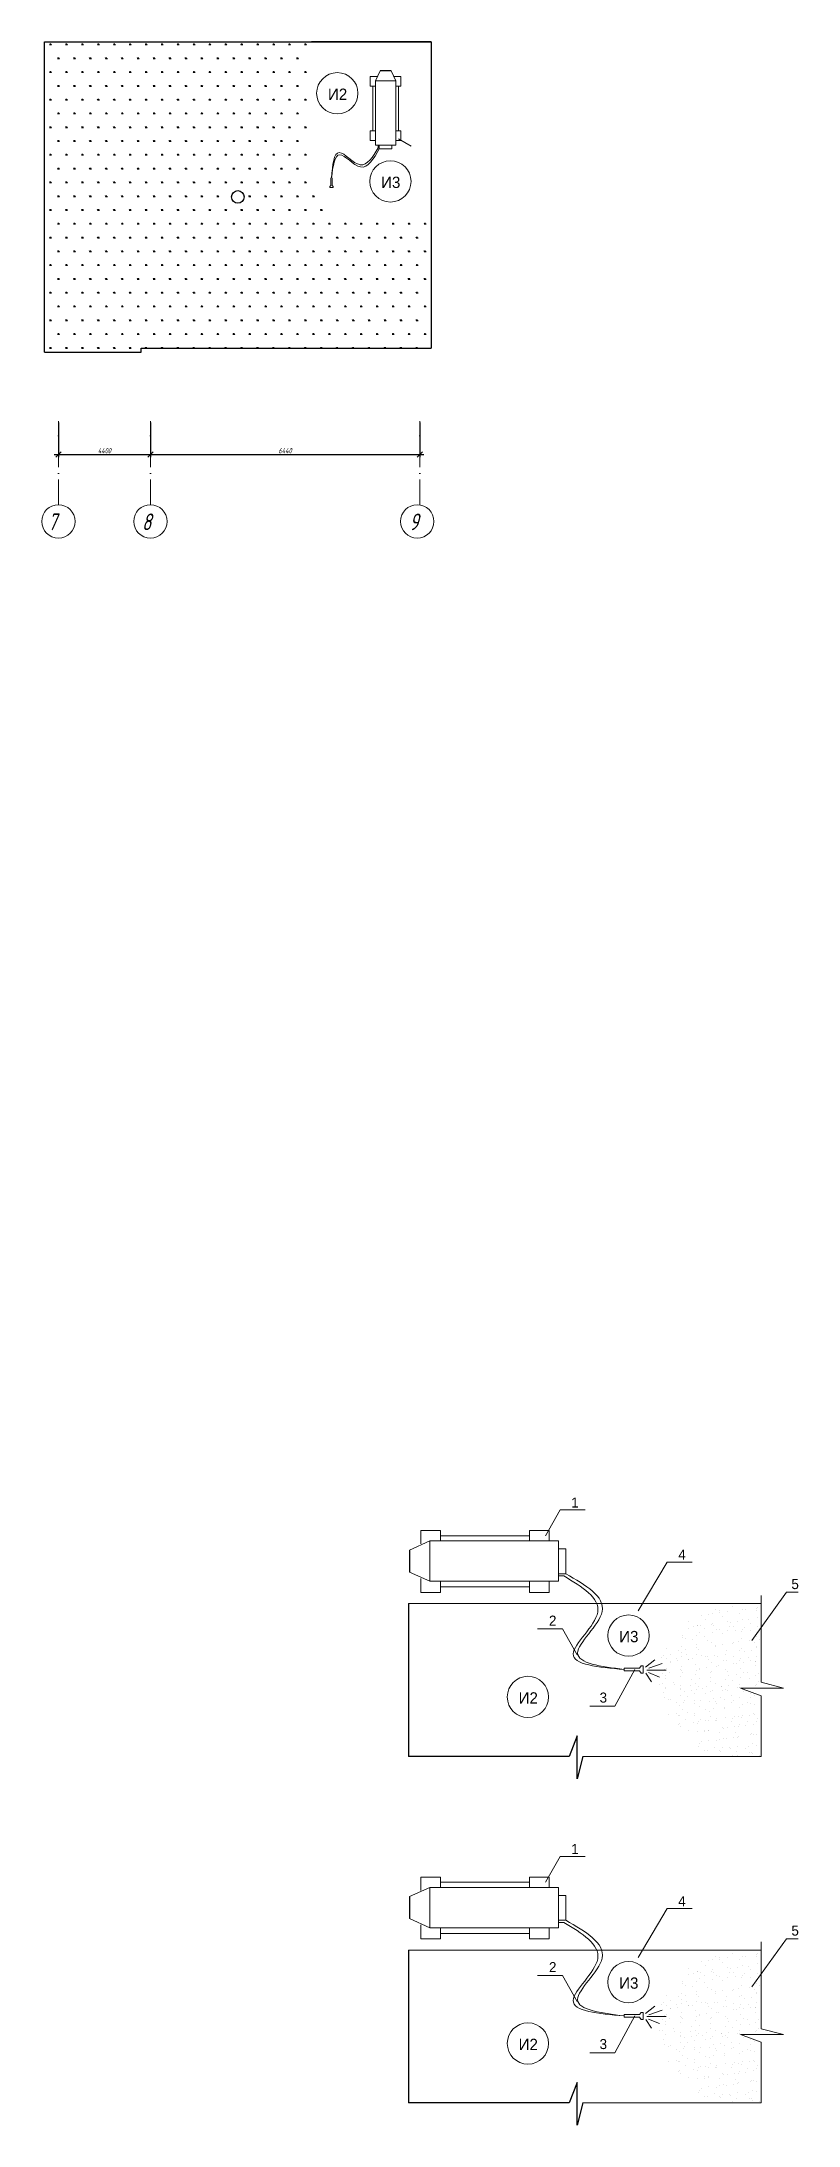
# Model space of a CAD drawing. Header units: millimetres. Extents: x 5763 to 12018931, y 39842 to 3600577.
# Drawn here: x 180976 to 217164, y 263380 to 363094 of the extents above; entities that cross this region are included whole.
import ezdxf

# ---------------------------------------------------------------- set-up
doc = ezdxf.new("R2010")
doc.units = ezdxf.units.MM
doc.linetypes.add('ACAD_ISO10W100', pattern=[18, 12, -3, 0, -3])
doc.layers.add('@0.15', color=4, linetype='Continuous', lineweight=15)
for name, color, linetype in [('@Osi', 7, 'Continuous'), ('_Ramka_txt', 7, 'Continuous'), ('Архитектура', 7, 'Continuous'), ('Размеры', 7, 'Continuous')]:
    doc.layers.add(name, color=color, linetype=linetype)
doc.styles.add('PSTUDIO', font='pstudio.shx')
doc.styles.add('VSSP_ROMANS07', font='romans.shx', dxfattribs={"width": 0.7, "oblique": 15, "height": 250})
doc.dimstyles.new('VSSP-100', dxfattribs={"dimscale": 100, "dimtxt": 2.5, "dimasz": 2.5, "dimexe": 1.25, "dimexo": 0.625, "dimtad": 1, "dimdec": 0, "dimrnd": 0.001, "dimzin": 1, "dimtxsty": 'VSSP_ROMANS07', "dimblk": 'OBLIQUE', "dimcen": 2.5, "dimdle": 2, "dimaunit": 1, "dimadec": 3, "dimazin": 2, "dimtfac": 1, "dimtdec": 0, "dimtix": 1, "dimtmove": 2, "dimatfit": 3, "dimldrblk": 'OBLIQUE', "dimfxl": 1.25, "dimtolj": 1, "dimtzin": 0, "dimarcsym": 0})

msp = doc.modelspace()

# ---------------------------------------------------------------- texts
at = {"color": 0, "lineweight": 0, "char_height": 540, "width": 31724.8938561, "attachment_point": 1, "style": 'PSTUDIO'}
for s, insert in [('И2', (194669.03607, 360848.74406)), ('И3', (197209.56008, 356633.31885)), ('И3', (208597.5124, 287039.43634)), ('И2', (203787.31789, 284104.06172)), ('И3', (208597.5124, 270457.10355)), ('И2', (203787.31789, 267521.72893))]:
    msp.add_mtext(s, dxfattribs=dict(at, insert=insert))
at = {"layer": '_Ramka_txt', "color": 0, "lineweight": 15, "style": 'PSTUDIO'}
for s, p in [('1', (206299.51616, 292945.00987)), ('4', (211421.22161, 290448.55719)), ('5', (216833.60866, 289041.46141)), ('2', (205238.87096, 287293.44728)), ('3', (207659.76528, 283610.71616)), ('1', (206299.51616, 276362.67708)), ('4', (211421.22161, 273866.2244)), ('5', (216833.60866, 272459.12862)), ('2', (205238.87096, 270711.11449)), ('3', (207659.76528, 267028.38337))]:
    msp.add_text(s, height=480, dxfattribs=at).set_placement(p)
at = {"layer": 'Архитектура', "color": 7, "lineweight": 20, "style": 'VSSP_ROMANS07', "oblique": 15, "width": 0.7}
for s, p in [('7', (181278.89232, 339715.39255)), ('8', (185770.08539, 339715.39255)), ('9', (198558.91909, 339715.39255))]:
    msp.add_text(s, height=800, dxfattribs=at).set_placement(p)

# ---------------------------------------------------------------- blocks, each defined once
blk = doc.blocks.new('_OBLIQUE')
at = {"color": 0, "linetype": 'ByBlock'}
blk.add_line((-0.5, -0.5), (0.5, 0.5), dxfattribs=at)
blk = doc.blocks.new('*D147')
at = {"layer": 'Defpoints', "color": 0, "transparency": 16777216}
for p in [(181776, 344935), (186176, 344935), (186176, 343335)]:
    blk.add_point(p, dxfattribs=at)
at = {"layer": 'Архитектура', "color": 0, "lineweight": -2, "transparency": 16777216}
for p, q in [((181776, 344873), (181776, 343210)), ((186176, 344873), (186176, 343210)), ((181576, 343335), (186376, 343335))]:
    blk.add_line(p, q, dxfattribs=at)
at = {"layer": 'Архитектура', "color": 0, "lineweight": -2, "transparency": 16777216, "xscale": 250, "yscale": 250, "zscale": 250, "rotation": 180}
blk.add_blockref('_OBLIQUE', (181776, 343335), dxfattribs=at)
at = {"layer": 'Архитектура', "color": 0, "lineweight": -2, "transparency": 16777216, "xscale": 250, "yscale": 250, "zscale": 250}
blk.add_blockref('_OBLIQUE', (186176, 343335), dxfattribs=at)
at = {"layer": 'Архитектура', "color": 0, "lineweight": 20, "transparency": 16777216, "insert": (183976, 343523), "char_height": 250, "attachment_point": 5, "style": 'VSSP_ROMANS07'}
blk.add_mtext('\\A1;4400', dxfattribs=at)
blk = doc.blocks.new('*D148')
at = {"layer": 'Defpoints', "color": 0, "transparency": 16777216}
for p in [(186176, 344935), (199058, 344935), (199058, 343335)]:
    blk.add_point(p, dxfattribs=at)
at = {"layer": 'Архитектура', "color": 0, "lineweight": -2, "transparency": 16777216}
for p, q in [((186176, 344873), (186176, 343210)), ((199058, 344873), (199058, 343210)), ((185976, 343335), (199258, 343335))]:
    blk.add_line(p, q, dxfattribs=at)
at = {"layer": 'Архитектура', "color": 0, "lineweight": -2, "transparency": 16777216, "xscale": 250, "yscale": 250, "zscale": 250, "rotation": 180}
blk.add_blockref('_OBLIQUE', (186176, 343335), dxfattribs=at)
at = {"layer": 'Архитектура', "color": 0, "lineweight": -2, "transparency": 16777216, "xscale": 250, "yscale": 250, "zscale": 250}
blk.add_blockref('_OBLIQUE', (199058, 343335), dxfattribs=at)
at = {"layer": 'Архитектура', "color": 0, "lineweight": 20, "transparency": 16777216, "insert": (192617, 343523), "char_height": 250, "attachment_point": 5, "style": 'VSSP_ROMANS07'}
blk.add_mtext('\\A1;6440', dxfattribs=at)

# ---------------------------------------------------------------- dimensions: what is measured, and where the dimension line sits
at = {"layer": 'Архитектура', "color": 7, "lineweight": 20}
dim = msp.add_linear_dim(base=(186176.24877, 343335.30698), p1=(181776.24877, 344935.30677), p2=(186176.24877, 344935.30677), dimstyle='VSSP-100', override={"dimadec": 3, "dimfxl": 100}, dxfattribs=at)
dim.commit()
dim.dimension.update_dxf_attribs({"geometry": '*D147', "text_midpoint": (183976.24877, 343522.80698)})
dim = msp.add_linear_dim(base=(199058.2552, 343335.30698), p1=(186176.24877, 344935.30677), p2=(199058.2552, 344935.30677), text='6440', dimstyle='VSSP-100', override={"dimfxl": 100}, dxfattribs=at)
dim.commit()
dim.dimension.update_dxf_attribs({"geometry": '*D148', "text_midpoint": (192617.25199, 343522.80698)})

# ---------------------------------------------------------------- hatches: boundary and pattern name
h = msp.add_hatch()
h.set_pattern_fill('SWAMP', color=256, scale=30)
h.paths.add_polyline_path([(193887.12981, 363094.35361), (181116.2552, 363094.35361), (181116.2552, 348234.35361), (185736.2552, 348234.35361), (185736.2552, 348434.35361), (199596.2552, 348434.35361), (199596.2552, 354487.09342), (194971.95801, 354487.09342), (193887.12981, 356259.02283)])
h.paths.add_polyline_path([(190656.2552, 355664.35361, -1), (190056.2552, 355664.35361, -1)], flags=16)

# ---------------------------------------------------------------- linework, layer by layer
at = {"ltscale": 100}
for p, q in [((181116.2552, 348234.35361), (181116.2552, 363094.35361)), ((181116.2552, 363094.35361), (199596.2552, 363094.35361)), ((199596.2552, 363094.35361), (199596.2552, 348434.35361)), ((185736.2552, 348434.35361), (199596.2552, 348434.35361))]:
    msp.add_line(p, q, dxfattribs=at)
for p, q in [((199596.2552, 363094.35361), (193887.12981, 363094.35361)), ((199596.2552, 363094.35361), (193887.12981, 363094.35361)), ((197691.36827, 361701.24099), (197165.82605, 361701.24099)), ((185736.2552, 348234.35361), (185736.2552, 348434.35361)), ((198573.75396, 290907.0497), (198573.75396, 289855.96525)), ((198525.19586, 288350.57022), (198525.19586, 281037.06449)), ((198573.75396, 274324.71691), (198573.75396, 273273.63246)), ((198525.19586, 271768.23743), (198525.19586, 264454.7317))]:
    msp.add_line(p, q)
at = {"lineweight": 20}
for p, q in [((216593.67872, 288893.43315), (217159.60984, 288893.43315)), ((216593.67872, 272311.10036), (217159.60984, 272311.10036))]:
    msp.add_line(p, q, dxfattribs=at)
at = {"color": 0, "ltscale": 0.1}
for p, q in [((206580.46987, 282019.58125), (206212.25881, 281037.06449)), ((206580.46987, 279962.43649), (206580.46987, 282019.58125)), ((206212.25881, 281037.06449), (198525.19586, 281037.06449)), ((206856.62805, 281033.73534), (206580.46987, 279962.43649)), ((206580.46987, 265437.24846), (206212.25881, 264454.7317)), ((206580.46987, 263380.1037), (206580.46987, 265437.24846)), ((206212.25881, 264454.7317), (198525.19586, 264454.7317)), ((206856.62805, 264451.40255), (206580.46987, 263380.1037))]:
    msp.add_line(p, q, dxfattribs=at)
at = {"color": 0, "lineweight": 0}
for centre in [(195114.47737, 360624.33262), (197655.00137, 356408.90741), (209042.95369, 286815.02491), (204232.75919, 283879.65028), (209042.95369, 270232.69212), (204232.75919, 267297.31749)]:
    msp.add_circle(centre, 988.55781, dxfattribs=at)
at = {"layer": '@0.15', "color": 0, "ltscale": 0.1}
for p, q in [((196812.42103, 360966.70198), (196812.42103, 358832.11697)), ((197165.82605, 361701.24099), (196945.02605, 361221.62211)), ((197912.16827, 361221.62211), (196945.02605, 361221.62211)), ((197691.36827, 361701.24099), (197912.16827, 361221.62211)), ((198034.84957, 360966.70198), (198034.84957, 358832.11697)), ((197074.53901, 358143.38723), (197074.53901, 358014.85853)), ((194805.23649, 356204.9762), (194750.23553, 356160.28034)), ((194805.23649, 356204.9762), (194805.23649, 356572.40477)), ((194867.33543, 356572.40477), (194867.33543, 356204.9762)), ((194867.33543, 356204.9762), (194922.33639, 356160.28034)), ((198573.75396, 290907.0497), (199532.99171, 291348.6497)), ((199532.99171, 291348.6497), (199532.99171, 289414.36525)), ((200042.83199, 291594.0123), (204312.00201, 291594.0123)), ((198573.75396, 289855.96525), (199532.99171, 289414.36525)), ((205689.46149, 289673.39117), (205946.51887, 289673.39117)), ((198525.19586, 288350.57022), (210404.42363, 288350.57022)), ((200042.83199, 289149.15522), (204312.00201, 289149.15522)), ((210404.42363, 288350.57022), (215385.78878, 288350.57022)), ((208831.42641, 285134.78613), (208831.42641, 285258.98402)), ((208831.42641, 285258.98402), (209566.28355, 285258.98402)), ((209566.28355, 285258.98402), (209655.67526, 285368.98593)), ((209862.55928, 285312.7403), (210294.77828, 285661.11334)), ((210012.28775, 285254.47629), (210658.28337, 285478.11321)), ((209566.28355, 285134.78613), (208831.42641, 285134.78613)), ((209566.28355, 285134.78613), (209655.67526, 285024.78422)), ((209869.55792, 285020.20922), (210135.7183, 284604.55672)), ((209920.66919, 285162.97623), (210851.48823, 285162.97623)), ((210002.10791, 285046.04453), (210520.85554, 284832.63408)), ((198573.75396, 274324.71691), (199532.99171, 274766.31691)), ((199532.99171, 274766.31691), (199532.99171, 272832.03246)), ((200042.83199, 275011.67951), (204312.00201, 275011.67951)), ((198573.75396, 273273.63246), (199532.99171, 272832.03246)), ((200042.83199, 272566.82243), (204312.00201, 272566.82243)), ((205689.46149, 273091.05838), (205946.51887, 273091.05838)), ((198525.19586, 271768.23743), (210404.42363, 271768.23743)), ((210404.42363, 271768.23743), (215385.78878, 271768.23743)), ((208831.42641, 268552.45334), (208831.42641, 268676.65123)), ((208831.42641, 268676.65123), (209566.28355, 268676.65123)), ((209566.28355, 268552.45334), (208831.42641, 268552.45334)), ((209566.28355, 268676.65123), (209655.67526, 268786.65314)), ((209566.28355, 268552.45334), (209655.67526, 268442.45143)), ((209862.55928, 268730.40751), (210294.77828, 269078.78055)), ((209869.55792, 268437.87643), (210135.7183, 268022.22393)), ((209920.66919, 268580.64344), (210851.48823, 268580.64344)), ((210002.10791, 268463.71174), (210520.85554, 268250.30129)), ((210012.28775, 268672.1435), (210658.28337, 268895.78042))]:
    msp.add_line(p, q, dxfattribs=at)
for points in [[(196945.02605, 360966.70198), (196679.81601, 360966.70198), (196679.81601, 361432.1115), (197016.07289, 361432.1115)], [(197912.16827, 361221.62211), (197912.16827, 358143.38723), (196945.02605, 358143.38723), (196945.02605, 361221.62211)], [(197841.12143, 361432.1115), (198157.53087, 361432.1115), (198157.53087, 360966.70198), (197912.16827, 360966.70198)], [(196945.02605, 358366.70745), (196679.81601, 358366.70745), (196679.81601, 358832.11697), (196945.02605, 358832.11697)], [(197912.16827, 358832.11697), (198157.53087, 358832.11697), (198157.53087, 358366.70745), (197912.16827, 358366.70745)], [(194922.33639, 356160.28034), (194922.33639, 356115.58449), (194750.23553, 356115.58449), (194750.23553, 356160.28034)], [(199112.01295, 291206.55601), (199112.01295, 291839.37489), (200042.83199, 291839.37489), (200042.83199, 291348.6497)], [(199532.99171, 291348.6497), (205689.46149, 291348.6497), (205689.46149, 289414.36525), (199532.99171, 289414.36525)], [(204312.00201, 291348.6497), (204312.00201, 291839.37489), (205242.82105, 291839.37489), (205242.82105, 291348.6497)], [(200042.83199, 289414.36525), (200042.83199, 288883.94518), (199112.01295, 288883.94518), (199112.01295, 289556.45895)], [(205242.82105, 289414.36525), (205242.82105, 288883.94518), (204312.00201, 288883.94518), (204312.00201, 289414.36525)], [(209655.67526, 285368.98593), (209745.06697, 285368.98593), (209745.06697, 285024.78422), (209655.67526, 285024.78422)], [(199112.01295, 274624.22322), (199112.01295, 275257.0421), (200042.83199, 275257.0421), (200042.83199, 274766.31691)], [(204312.00201, 274766.31691), (204312.00201, 275257.0421), (205242.82105, 275257.0421), (205242.82105, 274766.31691)], [(199532.99171, 274766.31691), (205689.46149, 274766.31691), (205689.46149, 272832.03246), (199532.99171, 272832.03246)], [(200042.83199, 272832.03246), (200042.83199, 272301.61239), (199112.01295, 272301.61239), (199112.01295, 272974.12616)], [(205242.82105, 272832.03246), (205242.82105, 272301.61239), (204312.00201, 272301.61239), (204312.00201, 272832.03246)], [(209655.67526, 268786.65314), (209745.06697, 268786.65314), (209745.06697, 268442.45143), (209655.67526, 268442.45143)]]:
    msp.add_lwpolyline(points, dxfattribs=at)
for points in [[(197720.08542, 358143.38723), (197720.08542, 357963.64944), (197124.25853, 357963.64944), (197124.25853, 358143.38723)], [(205689.46149, 290964.48399), (206048.93706, 290964.48399), (206048.93706, 289772.83021), (205689.46149, 289772.83021)], [(205689.46149, 274382.1512), (206048.93706, 274382.1512), (206048.93706, 273190.49742), (205689.46149, 273190.49742)]]:
    msp.add_lwpolyline(points, close=True, dxfattribs=at)
for points in [[(197074.53901, 358014.85853), (196204.88472, 357203.76687), (195209.5524, 357790.69822), (194836.28596, 356572.40477)], [(197124.25853, 357963.64944), (196222.64649, 357096.9846), (195227.31418, 357683.91595), (194836.28596, 356572.40477)], [(205946.51887, 289673.39117), (207568.7022, 287934.08259), (206394.83951, 285943.41795), (208831.42641, 285196.88508)], [(206048.93706, 289772.83021), (207782.26674, 287969.60615), (206608.40405, 285978.94151), (208831.42641, 285196.88508)], [(205946.51887, 273091.05838), (207568.7022, 271351.7498), (206394.83951, 269361.08516), (208831.42641, 268614.55229)], [(206048.93706, 273190.49742), (207782.26674, 271387.27336), (206608.40405, 269396.60872), (208831.42641, 268614.55229)]]:
    msp.add_spline(points, degree=3, dxfattribs=at)
at = {"layer": '@Osi', "color": 0, "lineweight": 0}
for p, q in [((198034.84957, 358451.60784), (198654.37363, 358101.04312)), ((205073.02027, 291594.0123), (205774.1497, 292833.06042)), ((205774.1497, 292833.06042), (206974.1497, 292833.06042)), ((209508.07346, 287998.71209), (210894.03697, 290336.60774)), ((210894.03697, 290336.60774), (212094.03697, 290336.60774)), ((212888.83039, 288336.07063), (212888.83039, 288336.07063)), ((213095.69263, 288341.16205), (213095.69263, 288341.16205)), ((214011.58353, 288196.03628), (214011.58353, 288196.03628)), ((214829.25661, 288336.39051), (214829.25661, 288336.39051)), ((214948.43842, 286589.4733), (216593.67872, 288893.43315)), ((215385.78878, 288736.32286), (215389.11793, 284581.02594)), ((211894.52387, 287467.12334), (211894.52387, 287467.12334)), ((212151.14131, 287230.07709), (212151.14131, 287230.07709)), ((212333.37249, 287302.55165), (212333.37249, 287302.55165)), ((212358.29085, 287321.44976), (212358.29085, 287321.44976)), ((212502.13778, 287276.28665), (212502.13778, 287276.28665)), ((212519.98585, 287783.07386), (212519.98585, 287783.07386)), ((212712.19696, 287607.47757), (212712.19696, 287607.47757)), ((212870.98232, 287829.28342), (212870.98232, 287829.28342)), ((213033.15025, 287346.19576), (213033.15025, 287346.19576)), ((213061.59445, 287407.67442), (213061.59445, 287407.67442)), ((213078.64354, 287874.41824), (213078.64354, 287874.41824)), ((213106.75093, 287289.82709), (213106.75093, 287289.82709)), ((213193.91045, 288055.68205), (213193.91045, 288055.68205)), ((213379.78124, 288006.28559), (213379.78124, 288006.28559)), ((213401.99479, 287899.19254), (213401.99479, 287899.19254)), ((213529.87004, 287747.8318), (213529.87004, 287747.8318)), ((213781.47383, 287506.39571), (213781.47383, 287506.39571)), ((213798.52292, 287973.13952), (213798.52292, 287973.13952)), ((213855.21102, 287258.20442), (213855.21102, 287258.20442)), ((213918.63441, 287462.77197), (213918.63441, 287462.77197)), ((214065.33793, 287257.16588), (214065.33793, 287257.16588)), ((214269.63087, 287508.98153), (214269.63087, 287508.98153)), ((214347.54312, 287888.18603), (214347.54312, 287888.18603)), ((214489.67358, 287596.1549), (214489.67358, 287596.1549)), ((214506.72267, 288062.89872), (214506.72267, 288062.89872)), ((214603.6711, 287226.58175), (214603.6711, 287226.58175)), ((214638.47541, 288061.9783), (214638.47541, 288061.9783)), ((214800.64335, 287578.89064), (214800.64335, 287578.89064)), ((214883.01101, 287397.52011), (214883.01101, 287397.52011)), ((215165.2162, 288028.54026), (215165.2162, 288028.54026)), ((215169.48788, 288131.88742), (215169.48788, 288131.88742)), ((215200.84645, 287234.53386), (215200.84645, 287234.53386)), ((215217.89554, 287701.27768), (215217.89554, 287701.27768)), ((215234.94463, 288168.02149), (215234.94463, 288168.02149)), ((215352.13119, 287194.95909), (215352.13119, 287194.95909)), ((204693.13953, 287133.64782), (205893.13953, 287133.64782)), ((206594.26896, 285894.5997), (205893.13953, 287133.64782)), ((210871.19519, 286180.58354), (210871.19519, 286180.58354)), ((211591.07456, 286279.30482), (211591.07456, 286279.30482)), ((211608.12365, 286746.04864), (211608.12365, 286746.04864)), ((211612.31869, 286836.10319), (211612.31869, 286836.10319)), ((211782.29678, 286677.08031), (211782.29678, 286677.08031)), ((211905.45633, 287164.73816), (211905.45633, 287164.73816)), ((212079.34802, 286608.75794), (212079.34802, 286608.75794)), ((212295.46118, 286240.20222), (212295.46118, 286240.20222)), ((212299.27431, 286369.06402), (212299.27431, 286369.06402)), ((212316.3234, 286835.80783), (212316.3234, 286835.80783)), ((212429.99177, 286976.45742), (212429.99177, 286976.45742)), ((212653.91642, 287133.1155), (212653.91642, 287133.1155)), ((212664.30572, 286793.19899), (212664.30572, 286793.19899)), ((212827.80811, 286577.13528), (212827.80811, 286577.13528)), ((213027.49627, 286474.18679), (213027.49627, 286474.18679)), ((213044.54536, 286940.93061), (213044.54536, 286940.93061)), ((213180.94533, 286356.77842), (213180.94533, 286356.77842)), ((213189.7773, 286280.24225), (213189.7773, 286280.24225)), ((213247.66485, 287116.81165), (213247.66485, 287116.81165)), ((213402.3765, 287101.49283), (213402.3765, 287101.49283)), ((213531.9418, 286402.98798), (213531.9418, 286402.98798)), ((213549.78987, 286909.77519), (213549.78987, 286909.77519)), ((213764.42474, 287039.65189), (213764.42474, 287039.65189)), ((214007.45038, 286420.59648), (214007.45038, 286420.59648)), ((214062.95427, 286472.8971), (214062.95427, 286472.8971)), ((214150.83659, 287069.87016), (214150.83659, 287069.87016)), ((214324.72828, 286513.88994), (214324.72828, 286513.88994)), ((214431.79881, 287025.89387), (214431.79881, 287025.89387)), ((214438.52631, 286195.92346), (214438.52631, 286195.92346)), ((214455.5754, 286662.66727), (214455.5754, 286662.66727)), ((214472.62449, 287129.41109), (214472.62449, 287129.41109)), ((214825.12346, 286560.95071), (214825.12346, 286560.95071)), ((214899.29667, 287038.2475), (214899.29667, 287038.2475)), ((214948.43842, 286589.4733), (214948.43842, 286589.4733)), ((215073.18836, 286482.26728), (215073.18836, 286482.26728)), ((215161.08305, 286253.10047), (215161.08305, 286253.10047)), ((215166.74827, 286301.04624), (215166.74827, 286301.04624)), ((215183.79736, 286767.79005), (215183.79736, 286767.79005)), ((215299.43489, 286635.68286), (215299.43489, 286635.68286)), ((215317.28296, 287142.47007), (215317.28296, 287142.47007)), ((209349.43809, 285200.20743), (208393.84696, 283437.59449)), ((210605.02311, 285767.21052), (210605.02311, 285767.21052)), ((210736.75806, 285859.17956), (210736.75806, 285859.17956)), ((210778.9148, 285211.2303), (210778.9148, 285211.2303)), ((210837.09701, 285247.09591), (210837.09701, 285247.09591)), ((210854.1461, 285713.83972), (210854.1461, 285713.83972)), ((211044.6077, 285571.08677), (211044.6077, 285571.08677)), ((211057.85762, 285923.92211), (211057.85762, 285923.92211)), ((211072.71764, 285551.32932), (211072.71764, 285551.32932)), ((211353.48319, 285735.58785), (211353.48319, 285735.58785)), ((211395.60417, 285617.29633), (211395.60417, 285617.29633)), ((211413.45224, 286124.08354), (211413.45224, 286124.08354)), ((211554.43114, 285999.53379), (211554.43114, 285999.53379)), ((211556.97638, 285345.81719), (211556.97638, 285345.81719)), ((211574.02547, 285812.56101), (211574.02547, 285812.56101)), ((211764.44871, 286170.2931), (211764.44871, 286170.2931)), ((211806.31771, 285892.29945), (211806.31771, 285892.29945)), ((211890.39073, 285691.68355), (211890.39073, 285691.68355)), ((211926.61664, 285687.20545), (211926.61664, 285687.20545)), ((212101.94328, 285703.96519), (212101.94328, 285703.96519)), ((212265.17613, 285435.57639), (212265.17613, 285435.57639)), ((212282.22522, 285902.3202), (212282.22522, 285902.3202)), ((212372.10422, 286139.88802), (212372.10422, 286139.88802)), ((212425.85862, 285201.01762), (212425.85862, 285201.01762)), ((212443.25626, 285250.78487), (212443.25626, 285250.78487)), ((212554.7778, 285860.67678), (212554.7778, 285860.67678)), ((212708.06381, 285832.03778), (212708.06381, 285832.03778)), ((212794.25272, 285296.99443), (212794.25272, 285296.99443)), ((212812.10079, 285803.78165), (212812.10079, 285803.78165)), ((212850.40336, 285672.34252), (212850.40336, 285672.34252)), ((212993.39809, 285540.69917), (212993.39809, 285540.69917)), ((213163.09726, 285849.99121), (213163.09726, 285849.99121)), ((213243.5317, 285341.37185), (213243.5317, 285341.37185)), ((213303.23788, 285829.05411), (213303.23788, 285829.05411)), ((213325.2652, 285366.90355), (213325.2652, 285366.90355)), ((213598.86345, 285640.71985), (213598.86345, 285640.71985)), ((213694.10973, 285919.90033), (213694.10973, 285919.90033)), ((213713.27747, 285639.42045), (213713.27747, 285639.42045)), ((213730.32656, 286106.16426), (213730.32656, 286106.16426)), ((214051.69797, 285797.43144), (214051.69797, 285797.43144)), ((214061.20478, 285481.72608), (214061.20478, 285481.72608)), ((214210.74935, 285483.47975), (214210.74935, 285483.47975)), ((214343.40997, 286112.74624), (214343.40997, 286112.74624)), ((214347.32354, 285609.09719), (214347.32354, 285609.09719)), ((214404.42813, 285262.43583), (214404.42813, 285262.43583)), ((214421.47722, 285729.17965), (214421.47722, 285729.17965)), ((214561.74581, 285529.68931), (214561.74581, 285529.68931)), ((214579.59389, 286036.47653), (214579.59389, 286036.47653)), ((214800.15805, 285765.80878), (214800.15805, 285765.80878)), ((214878.87787, 285622.08031), (214878.87787, 285622.08031)), ((214930.59035, 286082.68609), (214930.59035, 286082.68609)), ((215092.75829, 285599.59843), (215092.75829, 285599.59843)), ((215095.78362, 285577.47452), (215095.78362, 285577.47452)), ((215132.65009, 285367.55861), (215132.65009, 285367.55861)), ((215149.69918, 285834.30242), (215149.69918, 285834.30242)), ((210505.88449, 284494.7718), (210505.88449, 284494.7718)), ((210657.91509, 284511.30278), (210657.91509, 284511.30278)), ((210675.76317, 285018.08999), (210675.76317, 285018.08999)), ((210790.51246, 284920.30916), (210790.51246, 284920.30916)), ((210801.51006, 284306.43754), (210801.51006, 284306.43754)), ((210802.99883, 284313.60828), (210802.99883, 284313.60828)), ((210820.04792, 284780.3521), (210820.04792, 284780.3521)), ((211026.75963, 285064.29955), (211026.75963, 285064.29955)), ((211188.92757, 284581.2119), (211188.92757, 284581.2119)), ((211254.34457, 284463.14914), (211254.34457, 284463.14914)), ((211522.8782, 284412.32956), (211522.8782, 284412.32956)), ((211527.37489, 285179.60763), (211527.37489, 285179.60763)), ((211539.92729, 284879.07338), (211539.92729, 284879.07338)), ((211549.97014, 284274.81488), (211549.97014, 284274.81488)), ((211550.29799, 284224.09399), (211550.29799, 284224.09399)), ((211557.77211, 285134.20867), (211557.77211, 285134.20867)), ((211608.18554, 285060.66339), (211608.18554, 285060.66339)), ((212002.80466, 284431.52647), (212002.80466, 284431.52647)), ((212056.56365, 284191.00089), (212056.56365, 284191.00089)), ((212074.41172, 284697.7881), (212074.41172, 284697.7881)), ((212231.07795, 284502.08876), (212231.07795, 284502.08876)), ((212248.12704, 284968.83258), (212248.12704, 284968.83258)), ((212275.83497, 285147.98497), (212275.83497, 285147.98497)), ((212298.43023, 284243.19221), (212298.43023, 284243.19221)), ((212367.97107, 284364.44822), (212367.97107, 284364.44822)), ((212425.40819, 284743.99766), (212425.40819, 284743.99766)), ((212587.57612, 284260.91001), (212587.57612, 284260.91001)), ((212751.26474, 284399.9038), (212751.26474, 284399.9038)), ((212956.42066, 284813.90678), (212956.42066, 284813.90678)), ((212959.29991, 284607.21154), (212959.29991, 284607.21154)), ((212976.349, 285073.95535), (212976.349, 285073.95535)), ((213024.29506, 285116.3623), (213024.29506, 285116.3623)), ((213046.89031, 284211.56954), (213046.89031, 284211.56954)), ((213185.64415, 284504.80245), (213185.64415, 284504.80245)), ((213473.06028, 284377.48621), (213473.06028, 284377.48621)), ((213499.72483, 284368.28114), (213499.72483, 284368.28114)), ((213521.60374, 284196.95221), (213521.60374, 284196.95221)), ((213662.1302, 284239.18901), (213662.1302, 284239.18901)), ((213679.17929, 284705.93282), (213679.17929, 284705.93282)), ((213696.22838, 285172.67663), (213696.22838, 285172.67663)), ((213772.75514, 285084.73963), (213772.75514, 285084.73963)), ((213824.05674, 284423.69577), (213824.05674, 284423.69577)), ((213841.90481, 284930.48298), (213841.90481, 284930.48298)), ((214003.31723, 284645.15668), (214003.31723, 284645.15668)), ((214192.90128, 284976.69254), (214192.90128, 284976.69254)), ((214248.18491, 284336.65847), (214248.18491, 284336.65847)), ((214339.27682, 284337.30644), (214339.27682, 284337.30644)), ((214355.06922, 284493.60489), (214355.06922, 284493.60489)), ((214370.32995, 284328.9482), (214370.32995, 284328.9482)), ((214387.37904, 284795.69202), (214387.37904, 284795.69202)), ((216460.41678, 284304.86776), (214403.27202, 284304.86776)), ((214403.27202, 284304.86776), (215385.78878, 283936.6567)), ((214521.21523, 285053.11697), (214521.21523, 285053.11697)), ((214723.91375, 285046.60166), (214723.91375, 285046.60166)), ((214820.99031, 284785.51091), (214820.99031, 284785.51091)), ((214996.645, 284305.0358), (214996.645, 284305.0358)), ((215098.55191, 284434.07098), (215098.55191, 284434.07098)), ((215115.601, 284900.81479), (215115.601, 284900.81479)), ((215156.9499, 284477.66067), (215156.9499, 284477.66067)), ((215240.55337, 284610.18109), (215240.55337, 284610.18109)), ((215269.67531, 285021.4943), (215269.67531, 285021.4943)), ((215389.11793, 284581.02594), (216460.41678, 284304.86776)), ((207193.84696, 283437.59449), (208393.84696, 283437.59449)), ((210732.62491, 284083.73976), (210732.62491, 284083.73976)), ((210785.94974, 283846.86447), (210785.94974, 283846.86447)), ((210975.40175, 283750.45732), (210975.40175, 283750.45732)), ((211068.5845, 283775.88952), (211068.5845, 283775.88952)), ((211336.72265, 283591.79455), (211336.72265, 283591.79455)), ((211488.78002, 283478.84194), (211488.78002, 283478.84194)), ((211505.82911, 283945.58575), (211505.82911, 283945.58575)), ((211604.05239, 283285.22359), (211604.05239, 283285.22359)), ((211687.71911, 283638.00412), (211687.71911, 283638.00412)), ((211705.56718, 284144.79133), (211705.56718, 284144.79133)), ((211723.86183, 283718.83466), (211723.86183, 283718.83466)), ((211886.25758, 283916.24375), (211886.25758, 283916.24375)), ((212196.97977, 283568.60113), (212196.97977, 283568.60113)), ((212214.02886, 284035.34495), (212214.02886, 284035.34495)), ((212218.73159, 283707.91323), (212218.73159, 283707.91323)), ((212421.72547, 283425.57782), (212421.72547, 283425.57782)), ((212472.32192, 283687.21199), (212472.32192, 283687.21199)), ((212703.93066, 284056.59798), (212703.93066, 284056.59798)), ((212735.3712, 283271.49266), (212735.3712, 283271.49266)), ((212908.15264, 283206.98009), (212908.15264, 283206.98009)), ((212925.20173, 283673.72391), (212925.20173, 283673.72391)), ((212942.25082, 284140.46772), (212942.25082, 284140.46772)), ((213086.36767, 283317.70222), (213086.36767, 283317.70222)), ((213104.21574, 283824.48943), (213104.21574, 283824.48943)), ((213220.78201, 283655.58932), (213220.78201, 283655.58932)), ((213239.39855, 283565.93205), (213239.39855, 283565.93205)), ((213455.2122, 283870.699), (213455.2122, 283870.699)), ((213617.38014, 283387.61134), (213617.38014, 283387.61134)), ((213628.03202, 283305.70138), (213628.03202, 283305.70138)), ((213645.08111, 283772.44519), (213645.08111, 283772.44519)), ((213795.3504, 284179.94688), (213795.3504, 284179.94688)), ((213969.24209, 283623.96666), (213969.24209, 283623.96666)), ((213986.22468, 283940.60811), (213986.22468, 283940.60811)), ((214057.07164, 283706.28628), (214057.07164, 283706.28628)), ((214336.23177, 283395.46057), (214336.23177, 283395.46057)), ((214353.28086, 283862.20439), (214353.28086, 283862.20439)), ((214502.86429, 283504.18754), (214502.86429, 283504.18754)), ((214543.81048, 284148.32421), (214543.81048, 284148.32421)), ((214717.70218, 283592.34399), (214717.70218, 283592.34399)), ((214853.86076, 283550.3971), (214853.86076, 283550.3971)), ((214871.70883, 284057.18431), (214871.70883, 284057.18431)), ((214874.74472, 283846.64051), (214874.74472, 283846.64051)), ((215064.45373, 283500.58335), (215064.45373, 283500.58335)), ((215081.50282, 283967.32716), (215081.50282, 283967.32716)), ((215384.87323, 283620.30622), (215384.87323, 283620.30622)), ((215385.78878, 283936.6567), (215385.78878, 281033.73534)), ((210967.87811, 283038.79778), (210967.87811, 283038.79778)), ((211318.87457, 283085.00734), (211318.87457, 283085.00734)), ((211450.83152, 283002.37616), (211450.83152, 283002.37616)), ((211454.68184, 282545.35431), (211454.68184, 282545.35431)), ((211471.73093, 283012.09812), (211471.73093, 283012.09812)), ((211481.04251, 282601.91969), (211481.04251, 282601.91969)), ((211546.16484, 282448.6542), (211546.16484, 282448.6542)), ((211746.45709, 282814.0419), (211746.45709, 282814.0419)), ((211849.88705, 283154.91646), (211849.88705, 283154.91646)), ((211920.34878, 282258.06168), (211920.34878, 282258.06168)), ((212162.88159, 282635.1135), (212162.88159, 282635.1135)), ((212179.93068, 283101.85732), (212179.93068, 283101.85732)), ((212199.29161, 282970.75349), (212199.29161, 282970.75349)), ((212348.67859, 282211.70868), (212348.67859, 282211.70868)), ((212363.83792, 282589.00843), (212363.83792, 282589.00843)), ((212366.52666, 282718.49589), (212366.52666, 282718.49589)), ((212494.91718, 282782.41923), (212494.91718, 282782.41923)), ((212668.80887, 282226.43901), (212668.80887, 282226.43901)), ((212699.79751, 282281.15818), (212699.79751, 282281.15818)), ((212717.52313, 282764.70545), (212717.52313, 282764.70545)), ((212874.05446, 282273.49246), (212874.05446, 282273.49246)), ((212879.69107, 282281.61779), (212879.69107, 282281.61779)), ((212891.10355, 282740.23628), (212891.10355, 282740.23628)), ((212947.75169, 282939.13083), (212947.75169, 282939.13083)), ((213181.511, 282729.36266), (213181.511, 282729.36266)), ((213243.37726, 282750.79657), (213243.37726, 282750.79657)), ((213248.5356, 282834.61457), (213248.5356, 282834.61457)), ((213417.26895, 282194.81635), (213417.26895, 282194.81635)), ((213517.47059, 282421.51241), (213517.47059, 282421.51241)), ((213593.93384, 282372.21375), (213593.93384, 282372.21375)), ((213696.21178, 282907.50816), (213696.21178, 282907.50816)), ((213765.17522, 282398.194), (213765.17522, 282398.194)), ((213991.83735, 282719.1739), (213991.83735, 282719.1739)), ((213999.18408, 282869.71689), (213999.18408, 282869.71689)), ((214116.17168, 282444.40356), (214116.17168, 282444.40356)), ((214134.01976, 282951.19077), (214134.01976, 282951.19077)), ((214302.13359, 282461.97294), (214302.13359, 282461.97294)), ((214319.18268, 282928.71676), (214319.18268, 282928.71676)), ((214335.14367, 282561.86664), (214335.14367, 282561.86664)), ((214444.67186, 282875.88549), (214444.67186, 282875.88549)), ((214485.01622, 282997.40033), (214485.01622, 282997.40033)), ((214647.18416, 282514.31267), (214647.18416, 282514.31267)), ((214740.29743, 282687.55123), (214740.29743, 282687.55123)), ((214816.85716, 283010.07112), (214816.85716, 283010.07112)), ((215016.0287, 283067.30945), (215016.0287, 283067.30945)), ((215030.35555, 282567.09572), (215030.35555, 282567.09572)), ((215047.40464, 283033.83953), (215047.40464, 283033.83953)), ((215152.81675, 282702.22087), (215152.81675, 282702.22087)), ((215193.13195, 282844.26283), (215193.13195, 282844.26283)), ((215385.41231, 283132.71594), (215385.78878, 283133.10831)), ((212395.77856, 281509.98052), (212395.77856, 281509.98052)), ((212417.59232, 281650.13803), (212417.59232, 281650.13803)), ((212510.84653, 281728.62102), (212510.84653, 281728.62102)), ((212691.40413, 281321.64626), (212691.40413, 281321.64626)), ((212839.95628, 281340.00483), (212839.95628, 281340.00483)), ((212857.00537, 281806.74865), (212857.00537, 281806.74865)), ((213144.23864, 281478.35785), (213144.23864, 281478.35785)), ((213235.26541, 281790.49226), (213235.26541, 281790.49226)), ((213378.48261, 281338.41001), (213378.48261, 281338.41001)), ((213396.33068, 281845.19722), (213396.33068, 281845.19722)), ((213439.86421, 281290.02359), (213439.86421, 281290.02359)), ((213559.83566, 281438.72612), (213559.83566, 281438.72612)), ((213576.88475, 281905.46993), (213576.88475, 281905.46993)), ((213747.32715, 281891.40678), (213747.32715, 281891.40678)), ((213892.69873, 281446.73518), (213892.69873, 281446.73518)), ((213909.49508, 281408.31913), (213909.49508, 281408.31913)), ((214052.93849, 281930.84649), (214052.93849, 281930.84649)), ((214165.72904, 282163.19368), (214165.72904, 282163.19368)), ((214188.3243, 281258.40092), (214188.3243, 281258.40092)), ((214268.03541, 281528.48531), (214268.03541, 281528.48531)), ((214278.33962, 281961.3159), (214278.33962, 281961.3159)), ((214285.0845, 281995.22913), (214285.0845, 281995.22913)), ((214641.15881, 281415.11252), (214641.15881, 281415.11252)), ((214794.97924, 281524.89533), (214794.97924, 281524.89533)), ((214812.72402, 281234.63132), (214812.72402, 281234.63132)), ((214870.61157, 282071.20072), (214870.61157, 282071.20072)), ((214914.18912, 282131.57101), (214914.18912, 282131.57101)), ((214936.78438, 281226.77826), (214936.78438, 281226.77826)), ((214996.25737, 281633.60809), (214996.25737, 281633.60809)), ((215013.30646, 282100.3519), (215013.30646, 282100.3519)), ((215145.9757, 281571.10489), (215145.9757, 281571.10489)), ((215163.82377, 282077.8921), (215163.82377, 282077.8921)), ((210404.42363, 281033.73534), (206839.40436, 281033.73534)), ((210404.42363, 281033.73534), (215385.78878, 281033.73534)), ((213995.05093, 281094.27709), (213995.05093, 281094.27709)), ((214250.98632, 281061.7415), (214250.98632, 281061.7415)), ((214979.20828, 281166.86428), (214979.20828, 281166.86428)), ((215308.14364, 281088.01724), (215308.14364, 281088.01724)), ((205073.02027, 275011.67951), (205774.1497, 276250.72763)), ((205774.1497, 276250.72763), (206974.1497, 276250.72763)), ((209508.07346, 271416.3793), (210894.03697, 273754.27495)), ((210894.03697, 273754.27495), (212094.03697, 273754.27495)), ((214948.43842, 270007.14051), (216593.67872, 272311.10036)), ((212870.98232, 271246.95063), (212870.98232, 271246.95063)), ((212888.83039, 271753.73784), (212888.83039, 271753.73784)), ((213078.64354, 271292.08545), (213078.64354, 271292.08545)), ((213095.69263, 271758.82926), (213095.69263, 271758.82926)), ((213193.91045, 271473.34926), (213193.91045, 271473.34926)), ((213379.78124, 271423.9528), (213379.78124, 271423.9528)), ((213401.99479, 271316.85975), (213401.99479, 271316.85975)), ((213798.52292, 271390.80673), (213798.52292, 271390.80673)), ((214011.58353, 271613.70349), (214011.58353, 271613.70349)), ((214347.54312, 271305.85324), (214347.54312, 271305.85324)), ((214506.72267, 271480.56593), (214506.72267, 271480.56593)), ((214638.47541, 271479.64551), (214638.47541, 271479.64551)), ((214829.25661, 271754.05772), (214829.25661, 271754.05772)), ((215165.2162, 271446.20748), (215165.2162, 271446.20748)), ((215169.48788, 271549.55463), (215169.48788, 271549.55463)), ((215234.94463, 271585.6887), (215234.94463, 271585.6887)), ((215385.78878, 272153.99007), (215389.11793, 267998.69315)), ((204693.13953, 270551.31503), (205893.13953, 270551.31503)), ((206594.26896, 269312.26691), (205893.13953, 270551.31503)), ((211612.31869, 270253.7704), (211612.31869, 270253.7704)), ((211894.52387, 270884.79055), (211894.52387, 270884.79055)), ((211905.45633, 270582.40537), (211905.45633, 270582.40537)), ((212151.14131, 270647.7443), (212151.14131, 270647.7443)), ((212316.3234, 270253.47504), (212316.3234, 270253.47504)), ((212333.37249, 270720.21886), (212333.37249, 270720.21886)), ((212358.29085, 270739.11697), (212358.29085, 270739.11697)), ((212429.99177, 270394.12463), (212429.99177, 270394.12463)), ((212502.13778, 270693.95386), (212502.13778, 270693.95386)), ((212519.98585, 271200.74107), (212519.98585, 271200.74107)), ((212653.91642, 270550.78271), (212653.91642, 270550.78271)), ((212712.19696, 271025.14478), (212712.19696, 271025.14478)), ((213033.15025, 270763.86298), (213033.15025, 270763.86298)), ((213044.54536, 270358.59782), (213044.54536, 270358.59782)), ((213061.59445, 270825.34163), (213061.59445, 270825.34163)), ((213106.75093, 270707.4943), (213106.75093, 270707.4943)), ((213247.66485, 270534.47886), (213247.66485, 270534.47886)), ((213402.3765, 270519.16004), (213402.3765, 270519.16004)), ((213529.87004, 271165.49901), (213529.87004, 271165.49901)), ((213549.78987, 270327.4424), (213549.78987, 270327.4424)), ((213764.42474, 270457.3191), (213764.42474, 270457.3191)), ((213781.47383, 270924.06292), (213781.47383, 270924.06292)), ((213855.21102, 270675.87163), (213855.21102, 270675.87163)), ((213918.63441, 270880.43918), (213918.63441, 270880.43918)), ((214065.33793, 270674.83309), (214065.33793, 270674.83309)), ((214150.83659, 270487.53737), (214150.83659, 270487.53737)), ((214269.63087, 270926.64874), (214269.63087, 270926.64874)), ((214431.79881, 270443.56108), (214431.79881, 270443.56108)), ((214472.62449, 270547.0783), (214472.62449, 270547.0783)), ((214489.67358, 271013.82211), (214489.67358, 271013.82211)), ((214603.6711, 270644.24897), (214603.6711, 270644.24897)), ((214800.64335, 270996.55786), (214800.64335, 270996.55786)), ((214883.01101, 270815.18732), (214883.01101, 270815.18732)), ((214899.29667, 270455.91471), (214899.29667, 270455.91471)), ((215200.84645, 270652.20108), (215200.84645, 270652.20108)), ((215217.89554, 271118.94489), (215217.89554, 271118.94489)), ((215317.28296, 270560.13728), (215317.28296, 270560.13728)), ((215352.13119, 270612.6263), (215352.13119, 270612.6263)), ((210736.75806, 269276.84677), (210736.75806, 269276.84677)), ((210871.19519, 269598.25075), (210871.19519, 269598.25075)), ((211057.85762, 269341.58932), (211057.85762, 269341.58932)), ((211413.45224, 269541.75075), (211413.45224, 269541.75075)), ((211554.43114, 269417.201), (211554.43114, 269417.201)), ((211574.02547, 269230.22822), (211574.02547, 269230.22822)), ((211591.07456, 269696.97203), (211591.07456, 269696.97203)), ((211608.12365, 270163.71585), (211608.12365, 270163.71585)), ((211764.44871, 269587.96031), (211764.44871, 269587.96031)), ((211782.29678, 270094.74752), (211782.29678, 270094.74752)), ((211806.31771, 269309.96666), (211806.31771, 269309.96666)), ((212079.34802, 270026.42515), (212079.34802, 270026.42515)), ((212282.22522, 269319.98741), (212282.22522, 269319.98741)), ((212295.46118, 269657.86943), (212295.46118, 269657.86943)), ((212299.27431, 269786.73123), (212299.27431, 269786.73123)), ((212372.10422, 269557.55523), (212372.10422, 269557.55523)), ((212554.7778, 269278.34399), (212554.7778, 269278.34399)), ((212664.30572, 270210.8662), (212664.30572, 270210.8662)), ((212708.06381, 269249.70499), (212708.06381, 269249.70499)), ((212827.80811, 269994.80249), (212827.80811, 269994.80249)), ((213027.49627, 269891.85401), (213027.49627, 269891.85401)), ((213163.09726, 269267.65842), (213163.09726, 269267.65842)), ((213180.94533, 269774.44563), (213180.94533, 269774.44563)), ((213189.7773, 269697.90946), (213189.7773, 269697.90946)), ((213303.23788, 269246.72132), (213303.23788, 269246.72132)), ((213531.9418, 269820.65519), (213531.9418, 269820.65519)), ((213694.10973, 269337.56754), (213694.10973, 269337.56754)), ((213730.32656, 269523.83147), (213730.32656, 269523.83147)), ((214007.45038, 269838.26369), (214007.45038, 269838.26369)), ((214062.95427, 269890.56431), (214062.95427, 269890.56431)), ((214324.72828, 269931.55715), (214324.72828, 269931.55715)), ((214343.40997, 269530.41345), (214343.40997, 269530.41345)), ((214438.52631, 269613.59067), (214438.52631, 269613.59067)), ((214455.5754, 270080.33448), (214455.5754, 270080.33448)), ((214579.59389, 269454.14374), (214579.59389, 269454.14374)), ((214825.12346, 269978.61792), (214825.12346, 269978.61792)), ((214930.59035, 269500.3533), (214930.59035, 269500.3533)), ((214948.43842, 270007.14051), (214948.43842, 270007.14051)), ((215073.18836, 269899.93449), (215073.18836, 269899.93449)), ((215149.69918, 269251.96963), (215149.69918, 269251.96963)), ((215161.08305, 269670.76768), (215161.08305, 269670.76768)), ((215166.74827, 269718.71345), (215166.74827, 269718.71345)), ((215183.79736, 270185.45726), (215183.79736, 270185.45726)), ((215299.43489, 270053.35007), (215299.43489, 270053.35007)), ((209349.43809, 268617.87464), (208393.84696, 266855.2617)), ((210605.02311, 269184.87773), (210605.02311, 269184.87773)), ((210675.76317, 268435.7572), (210675.76317, 268435.7572)), ((210778.9148, 268628.89751), (210778.9148, 268628.89751)), ((210790.51246, 268337.97637), (210790.51246, 268337.97637)), ((210837.09701, 268664.76312), (210837.09701, 268664.76312)), ((210854.1461, 269131.50693), (210854.1461, 269131.50693)), ((211026.75963, 268481.96676), (211026.75963, 268481.96676)), ((211044.6077, 268988.75398), (211044.6077, 268988.75398)), ((211072.71764, 268968.99653), (211072.71764, 268968.99653)), ((211353.48319, 269153.25506), (211353.48319, 269153.25506)), ((211395.60417, 269034.96354), (211395.60417, 269034.96354)), ((211527.37489, 268597.27484), (211527.37489, 268597.27484)), ((211539.92729, 268296.74059), (211539.92729, 268296.74059)), ((211556.97638, 268763.4844), (211556.97638, 268763.4844)), ((211557.77211, 268551.87588), (211557.77211, 268551.87588)), ((211608.18554, 268478.3306), (211608.18554, 268478.3306)), ((211890.39073, 269109.35076), (211890.39073, 269109.35076)), ((211926.61664, 269104.87266), (211926.61664, 269104.87266)), ((212101.94328, 269121.6324), (212101.94328, 269121.6324)), ((212248.12704, 268386.49979), (212248.12704, 268386.49979)), ((212265.17613, 268853.2436), (212265.17613, 268853.2436)), ((212275.83497, 268565.65218), (212275.83497, 268565.65218)), ((212425.85862, 268618.68483), (212425.85862, 268618.68483)), ((212443.25626, 268668.45208), (212443.25626, 268668.45208)), ((212794.25272, 268714.66164), (212794.25272, 268714.66164)), ((212812.10079, 269221.44886), (212812.10079, 269221.44886)), ((212850.40336, 269090.00973), (212850.40336, 269090.00973)), ((212956.42066, 268231.57399), (212956.42066, 268231.57399)), ((212976.349, 268491.62256), (212976.349, 268491.62256)), ((212993.39809, 268958.36638), (212993.39809, 268958.36638)), ((213024.29506, 268534.02951), (213024.29506, 268534.02951)), ((213243.5317, 268759.03906), (213243.5317, 268759.03906)), ((213325.2652, 268784.57076), (213325.2652, 268784.57076)), ((213598.86345, 269058.38706), (213598.86345, 269058.38706)), ((213696.22838, 268590.34385), (213696.22838, 268590.34385)), ((213713.27747, 269057.08766), (213713.27747, 269057.08766)), ((213772.75514, 268502.40684), (213772.75514, 268502.40684)), ((213841.90481, 268348.15019), (213841.90481, 268348.15019)), ((214051.69797, 269215.09866), (214051.69797, 269215.09866)), ((214061.20478, 268899.39329), (214061.20478, 268899.39329)), ((214192.90128, 268394.35975), (214192.90128, 268394.35975)), ((214210.74935, 268901.14696), (214210.74935, 268901.14696)), ((214347.32354, 269026.7644), (214347.32354, 269026.7644)), ((214404.42813, 268680.10304), (214404.42813, 268680.10304)), ((214421.47722, 269146.84686), (214421.47722, 269146.84686)), ((214521.21523, 268470.78418), (214521.21523, 268470.78418)), ((214561.74581, 268947.35652), (214561.74581, 268947.35652)), ((214723.91375, 268464.26887), (214723.91375, 268464.26887)), ((214800.15805, 269183.47599), (214800.15805, 269183.47599)), ((214878.87787, 269039.74752), (214878.87787, 269039.74752)), ((215092.75829, 269017.26564), (215092.75829, 269017.26564)), ((215095.78362, 268995.14173), (215095.78362, 268995.14173)), ((215115.601, 268318.482), (215115.601, 268318.482)), ((215132.65009, 268785.22582), (215132.65009, 268785.22582)), ((215269.67531, 268439.16151), (215269.67531, 268439.16151)), ((210505.88449, 267912.43901), (210505.88449, 267912.43901)), ((210657.91509, 267928.96999), (210657.91509, 267928.96999)), ((210732.62491, 267501.40697), (210732.62491, 267501.40697)), ((210785.94974, 267264.53168), (210785.94974, 267264.53168)), ((210801.51006, 267724.10475), (210801.51006, 267724.10475)), ((210802.99883, 267731.27549), (210802.99883, 267731.27549)), ((210820.04792, 268198.01931), (210820.04792, 268198.01931)), ((211188.92757, 267998.87911), (211188.92757, 267998.87911)), ((211254.34457, 267880.81635), (211254.34457, 267880.81635)), ((211505.82911, 267363.25296), (211505.82911, 267363.25296)), ((211522.8782, 267829.99678), (211522.8782, 267829.99678)), ((211549.97014, 267692.48209), (211549.97014, 267692.48209)), ((211550.29799, 267641.7612), (211550.29799, 267641.7612)), ((211705.56718, 267562.45854), (211705.56718, 267562.45854)), ((211886.25758, 267333.91096), (211886.25758, 267333.91096)), ((212002.80466, 267849.19368), (212002.80466, 267849.19368)), ((212056.56365, 267608.6681), (212056.56365, 267608.6681)), ((212074.41172, 268115.45531), (212074.41172, 268115.45531)), ((212214.02886, 267453.01216), (212214.02886, 267453.01216)), ((212231.07795, 267919.75597), (212231.07795, 267919.75597)), ((212298.43023, 267660.85942), (212298.43023, 267660.85942)), ((212367.97107, 267782.11543), (212367.97107, 267782.11543)), ((212425.40819, 268161.66487), (212425.40819, 268161.66487)), ((212587.57612, 267678.57722), (212587.57612, 267678.57722)), ((212703.93066, 267474.26519), (212703.93066, 267474.26519)), ((212751.26474, 267817.57101), (212751.26474, 267817.57101)), ((212942.25082, 267558.13493), (212942.25082, 267558.13493)), ((212959.29991, 268024.87875), (212959.29991, 268024.87875)), ((213046.89031, 267629.23675), (213046.89031, 267629.23675)), ((213104.21574, 267242.15664), (213104.21574, 267242.15664)), ((213185.64415, 267922.46966), (213185.64415, 267922.46966)), ((213455.2122, 267288.36621), (213455.2122, 267288.36621)), ((213473.06028, 267795.15342), (213473.06028, 267795.15342)), ((213499.72483, 267785.94835), (213499.72483, 267785.94835)), ((213521.60374, 267614.61942), (213521.60374, 267614.61942)), ((213662.1302, 267656.85622), (213662.1302, 267656.85622)), ((213679.17929, 268123.60003), (213679.17929, 268123.60003)), ((213795.3504, 267597.61409), (213795.3504, 267597.61409)), ((213824.05674, 267841.36298), (213824.05674, 267841.36298)), ((213986.22468, 267358.27532), (213986.22468, 267358.27532)), ((214003.31723, 268062.82389), (214003.31723, 268062.82389)), ((214248.18491, 267754.32568), (214248.18491, 267754.32568)), ((214339.27682, 267754.97365), (214339.27682, 267754.97365)), ((214353.28086, 267279.8716), (214353.28086, 267279.8716)), ((214355.06922, 267911.2721), (214355.06922, 267911.2721)), ((214370.32995, 267746.61541), (214370.32995, 267746.61541)), ((214387.37904, 268213.35923), (214387.37904, 268213.35923)), ((216460.41678, 267722.53497), (214403.27202, 267722.53497)), ((214403.27202, 267722.53497), (215385.78878, 267354.32391)), ((214543.81048, 267565.99142), (214543.81048, 267565.99142)), ((214820.99031, 268203.17813), (214820.99031, 268203.17813)), ((214871.70883, 267474.85152), (214871.70883, 267474.85152)), ((214874.74472, 267264.30772), (214874.74472, 267264.30772)), ((214996.645, 267722.70301), (214996.645, 267722.70301)), ((215081.50282, 267384.99437), (215081.50282, 267384.99437)), ((215098.55191, 267851.73819), (215098.55191, 267851.73819)), ((215156.9499, 267895.32788), (215156.9499, 267895.32788)), ((215240.55337, 268027.8483), (215240.55337, 268027.8483)), ((215385.78878, 267354.32391), (215385.78878, 264451.40255)), ((215389.11793, 267998.69315), (216460.41678, 267722.53497)), ((207193.84696, 266855.2617), (208393.84696, 266855.2617)), ((210967.87811, 266456.46499), (210967.87811, 266456.46499)), ((210975.40175, 267168.12453), (210975.40175, 267168.12453)), ((211068.5845, 267193.55673), (211068.5845, 267193.55673)), ((211318.87457, 266502.67455), (211318.87457, 266502.67455)), ((211336.72265, 267009.46176), (211336.72265, 267009.46176)), ((211450.83152, 266420.04337), (211450.83152, 266420.04337)), ((211471.73093, 266429.76533), (211471.73093, 266429.76533)), ((211488.78002, 266896.50915), (211488.78002, 266896.50915)), ((211604.05239, 266702.8908), (211604.05239, 266702.8908)), ((211687.71911, 267055.67133), (211687.71911, 267055.67133)), ((211723.86183, 267136.50187), (211723.86183, 267136.50187)), ((211849.88705, 266572.58367), (211849.88705, 266572.58367)), ((212179.93068, 266519.52453), (212179.93068, 266519.52453)), ((212196.97977, 266986.26834), (212196.97977, 266986.26834)), ((212199.29161, 266388.4207), (212199.29161, 266388.4207)), ((212218.73159, 267125.58044), (212218.73159, 267125.58044)), ((212421.72547, 266843.24503), (212421.72547, 266843.24503)), ((212472.32192, 267104.8792), (212472.32192, 267104.8792)), ((212735.3712, 266689.15987), (212735.3712, 266689.15987)), ((212908.15264, 266624.6473), (212908.15264, 266624.6473)), ((212925.20173, 267091.39112), (212925.20173, 267091.39112)), ((212947.75169, 266356.79804), (212947.75169, 266356.79804)), ((213086.36767, 266735.36943), (213086.36767, 266735.36943)), ((213220.78201, 267073.25653), (213220.78201, 267073.25653)), ((213239.39855, 266983.59926), (213239.39855, 266983.59926)), ((213248.5356, 266252.28178), (213248.5356, 266252.28178)), ((213617.38014, 266805.27855), (213617.38014, 266805.27855)), ((213628.03202, 266723.36859), (213628.03202, 266723.36859)), ((213645.08111, 267190.1124), (213645.08111, 267190.1124)), ((213696.21178, 266325.17537), (213696.21178, 266325.17537)), ((213969.24209, 267041.63387), (213969.24209, 267041.63387)), ((213999.18408, 266287.3841), (213999.18408, 266287.3841)), ((214057.07164, 267123.95349), (214057.07164, 267123.95349)), ((214134.01976, 266368.85798), (214134.01976, 266368.85798)), ((214319.18268, 266346.38397), (214319.18268, 266346.38397)), ((214336.23177, 266813.12778), (214336.23177, 266813.12778)), ((214444.67186, 266293.5527), (214444.67186, 266293.5527)), ((214485.01622, 266415.06754), (214485.01622, 266415.06754)), ((214502.86429, 266921.85475), (214502.86429, 266921.85475)), ((214717.70218, 267010.0112), (214717.70218, 267010.0112)), ((214816.85716, 266427.73833), (214816.85716, 266427.73833)), ((214853.86076, 266968.06431), (214853.86076, 266968.06431)), ((215016.0287, 266484.97666), (215016.0287, 266484.97666)), ((215047.40464, 266451.50674), (215047.40464, 266451.50674)), ((215064.45373, 266918.25056), (215064.45373, 266918.25056)), ((215193.13195, 266261.93004), (215193.13195, 266261.93004)), ((215384.87323, 267037.97343), (215384.87323, 267037.97343)), ((215385.41231, 266550.38315), (215385.78878, 266550.77552)), ((211454.68184, 265963.02152), (211454.68184, 265963.02152)), ((211481.04251, 266019.5869), (211481.04251, 266019.5869)), ((211546.16484, 265866.32141), (211546.16484, 265866.32141)), ((211746.45709, 266231.70911), (211746.45709, 266231.70911)), ((211920.34878, 265675.72889), (211920.34878, 265675.72889)), ((212162.88159, 266052.78071), (212162.88159, 266052.78071)), ((212348.67859, 265629.37589), (212348.67859, 265629.37589)), ((212363.83792, 266006.67564), (212363.83792, 266006.67564)), ((212366.52666, 266136.1631), (212366.52666, 266136.1631)), ((212494.91718, 266200.08644), (212494.91718, 266200.08644)), ((212668.80887, 265644.10622), (212668.80887, 265644.10622)), ((212699.79751, 265698.82539), (212699.79751, 265698.82539)), ((212717.52313, 266182.37266), (212717.52313, 266182.37266)), ((212874.05446, 265691.15967), (212874.05446, 265691.15967)), ((212879.69107, 265699.28501), (212879.69107, 265699.28501)), ((212891.10355, 266157.90349), (212891.10355, 266157.90349)), ((213181.511, 266147.02987), (213181.511, 266147.02987)), ((213243.37726, 266168.46378), (213243.37726, 266168.46378)), ((213396.33068, 265262.86443), (213396.33068, 265262.86443)), ((213417.26895, 265612.48356), (213417.26895, 265612.48356)), ((213517.47059, 265839.17962), (213517.47059, 265839.17962)), ((213576.88475, 265323.13714), (213576.88475, 265323.13714)), ((213593.93384, 265789.88096), (213593.93384, 265789.88096)), ((213747.32715, 265309.07399), (213747.32715, 265309.07399)), ((213765.17522, 265815.86121), (213765.17522, 265815.86121)), ((213991.83735, 266136.84111), (213991.83735, 266136.84111)), ((214052.93849, 265348.5137), (214052.93849, 265348.5137)), ((214116.17168, 265862.07077), (214116.17168, 265862.07077)), ((214165.72904, 265580.86089), (214165.72904, 265580.86089)), ((214278.33962, 265378.98311), (214278.33962, 265378.98311)), ((214285.0845, 265412.89634), (214285.0845, 265412.89634)), ((214302.13359, 265879.64015), (214302.13359, 265879.64015)), ((214335.14367, 265979.53385), (214335.14367, 265979.53385)), ((214647.18416, 265931.97989), (214647.18416, 265931.97989)), ((214740.29743, 266105.21844), (214740.29743, 266105.21844)), ((214870.61157, 265488.86793), (214870.61157, 265488.86793)), ((214914.18912, 265549.23822), (214914.18912, 265549.23822)), ((215013.30646, 265518.01911), (215013.30646, 265518.01911)), ((215030.35555, 265984.76293), (215030.35555, 265984.76293)), ((215152.81675, 266119.88808), (215152.81675, 266119.88808)), ((215163.82377, 265495.55931), (215163.82377, 265495.55931)), ((210404.42363, 264451.40255), (206839.40436, 264451.40255)), ((210404.42363, 264451.40255), (215385.78878, 264451.40255)), ((212395.77856, 264927.64773), (212395.77856, 264927.64773)), ((212417.59232, 265067.80524), (212417.59232, 265067.80524)), ((212510.84653, 265146.28823), (212510.84653, 265146.28823)), ((212691.40413, 264739.31347), (212691.40413, 264739.31347)), ((212839.95628, 264757.67204), (212839.95628, 264757.67204)), ((212857.00537, 265224.41586), (212857.00537, 265224.41586)), ((213144.23864, 264896.02506), (213144.23864, 264896.02506)), ((213235.26541, 265208.15947), (213235.26541, 265208.15947)), ((213378.48261, 264756.07722), (213378.48261, 264756.07722)), ((213439.86421, 264707.6908), (213439.86421, 264707.6908)), ((213559.83566, 264856.39333), (213559.83566, 264856.39333)), ((213892.69873, 264864.40239), (213892.69873, 264864.40239)), ((213909.49508, 264825.98634), (213909.49508, 264825.98634)), ((213995.05093, 264511.9443), (213995.05093, 264511.9443)), ((214188.3243, 264676.06813), (214188.3243, 264676.06813)), ((214250.98632, 264479.40871), (214250.98632, 264479.40871)), ((214268.03541, 264946.15252), (214268.03541, 264946.15252)), ((214641.15881, 264832.77973), (214641.15881, 264832.77973)), ((214794.97924, 264942.56254), (214794.97924, 264942.56254)), ((214812.72402, 264652.29853), (214812.72402, 264652.29853)), ((214936.78438, 264644.44547), (214936.78438, 264644.44547)), ((214979.20828, 264584.53149), (214979.20828, 264584.53149)), ((214996.25737, 265051.2753), (214996.25737, 265051.2753)), ((215145.9757, 264988.7721), (215145.9757, 264988.7721)), ((215308.14364, 264505.68445), (215308.14364, 264505.68445))]:
    msp.add_line(p, q, dxfattribs=at)
at = {"layer": 'Архитектура', "color": 7, "linetype": 'ACAD_ISO10W100', "lineweight": 20, "ltscale": 100}
for p, q in [((181776.24877, 340935.30698), (181776.24877, 344935.30677)), ((186176.24877, 340935.30698), (186176.24877, 344935.30677)), ((199058.2552, 340935.30698), (199058.2552, 344935.30677))]:
    msp.add_line(p, q, dxfattribs=at)
at = {"layer": 'Архитектура', "color": 7, "lineweight": 20}
for centre in [(181776.24877, 340135.30698), (181776.24877, 340135.30698), (186176.24877, 340135.30698), (186176.24877, 340135.30698), (198936.25199, 340135.30698), (198936.25199, 340135.30698)]:
    msp.add_circle(centre, 800, dxfattribs=at)
at = {"layer": 'Размеры', "ltscale": 100}
msp.add_line((181116.2552, 348234.35361), (185736.2552, 348234.35361), dxfattribs=at)
msp.add_circle((190356.2552, 355664.35361), 300, dxfattribs=at)

msp.set_redraw_order([(e.dxf.handle, doc.entitydb.next_handle()) for e in msp.query("TEXT MTEXT ATTDEF DIMENSION ARC_DIMENSION")])  # texts and dimensions are drawn at this point

doc.saveas('drawing.dxf')
